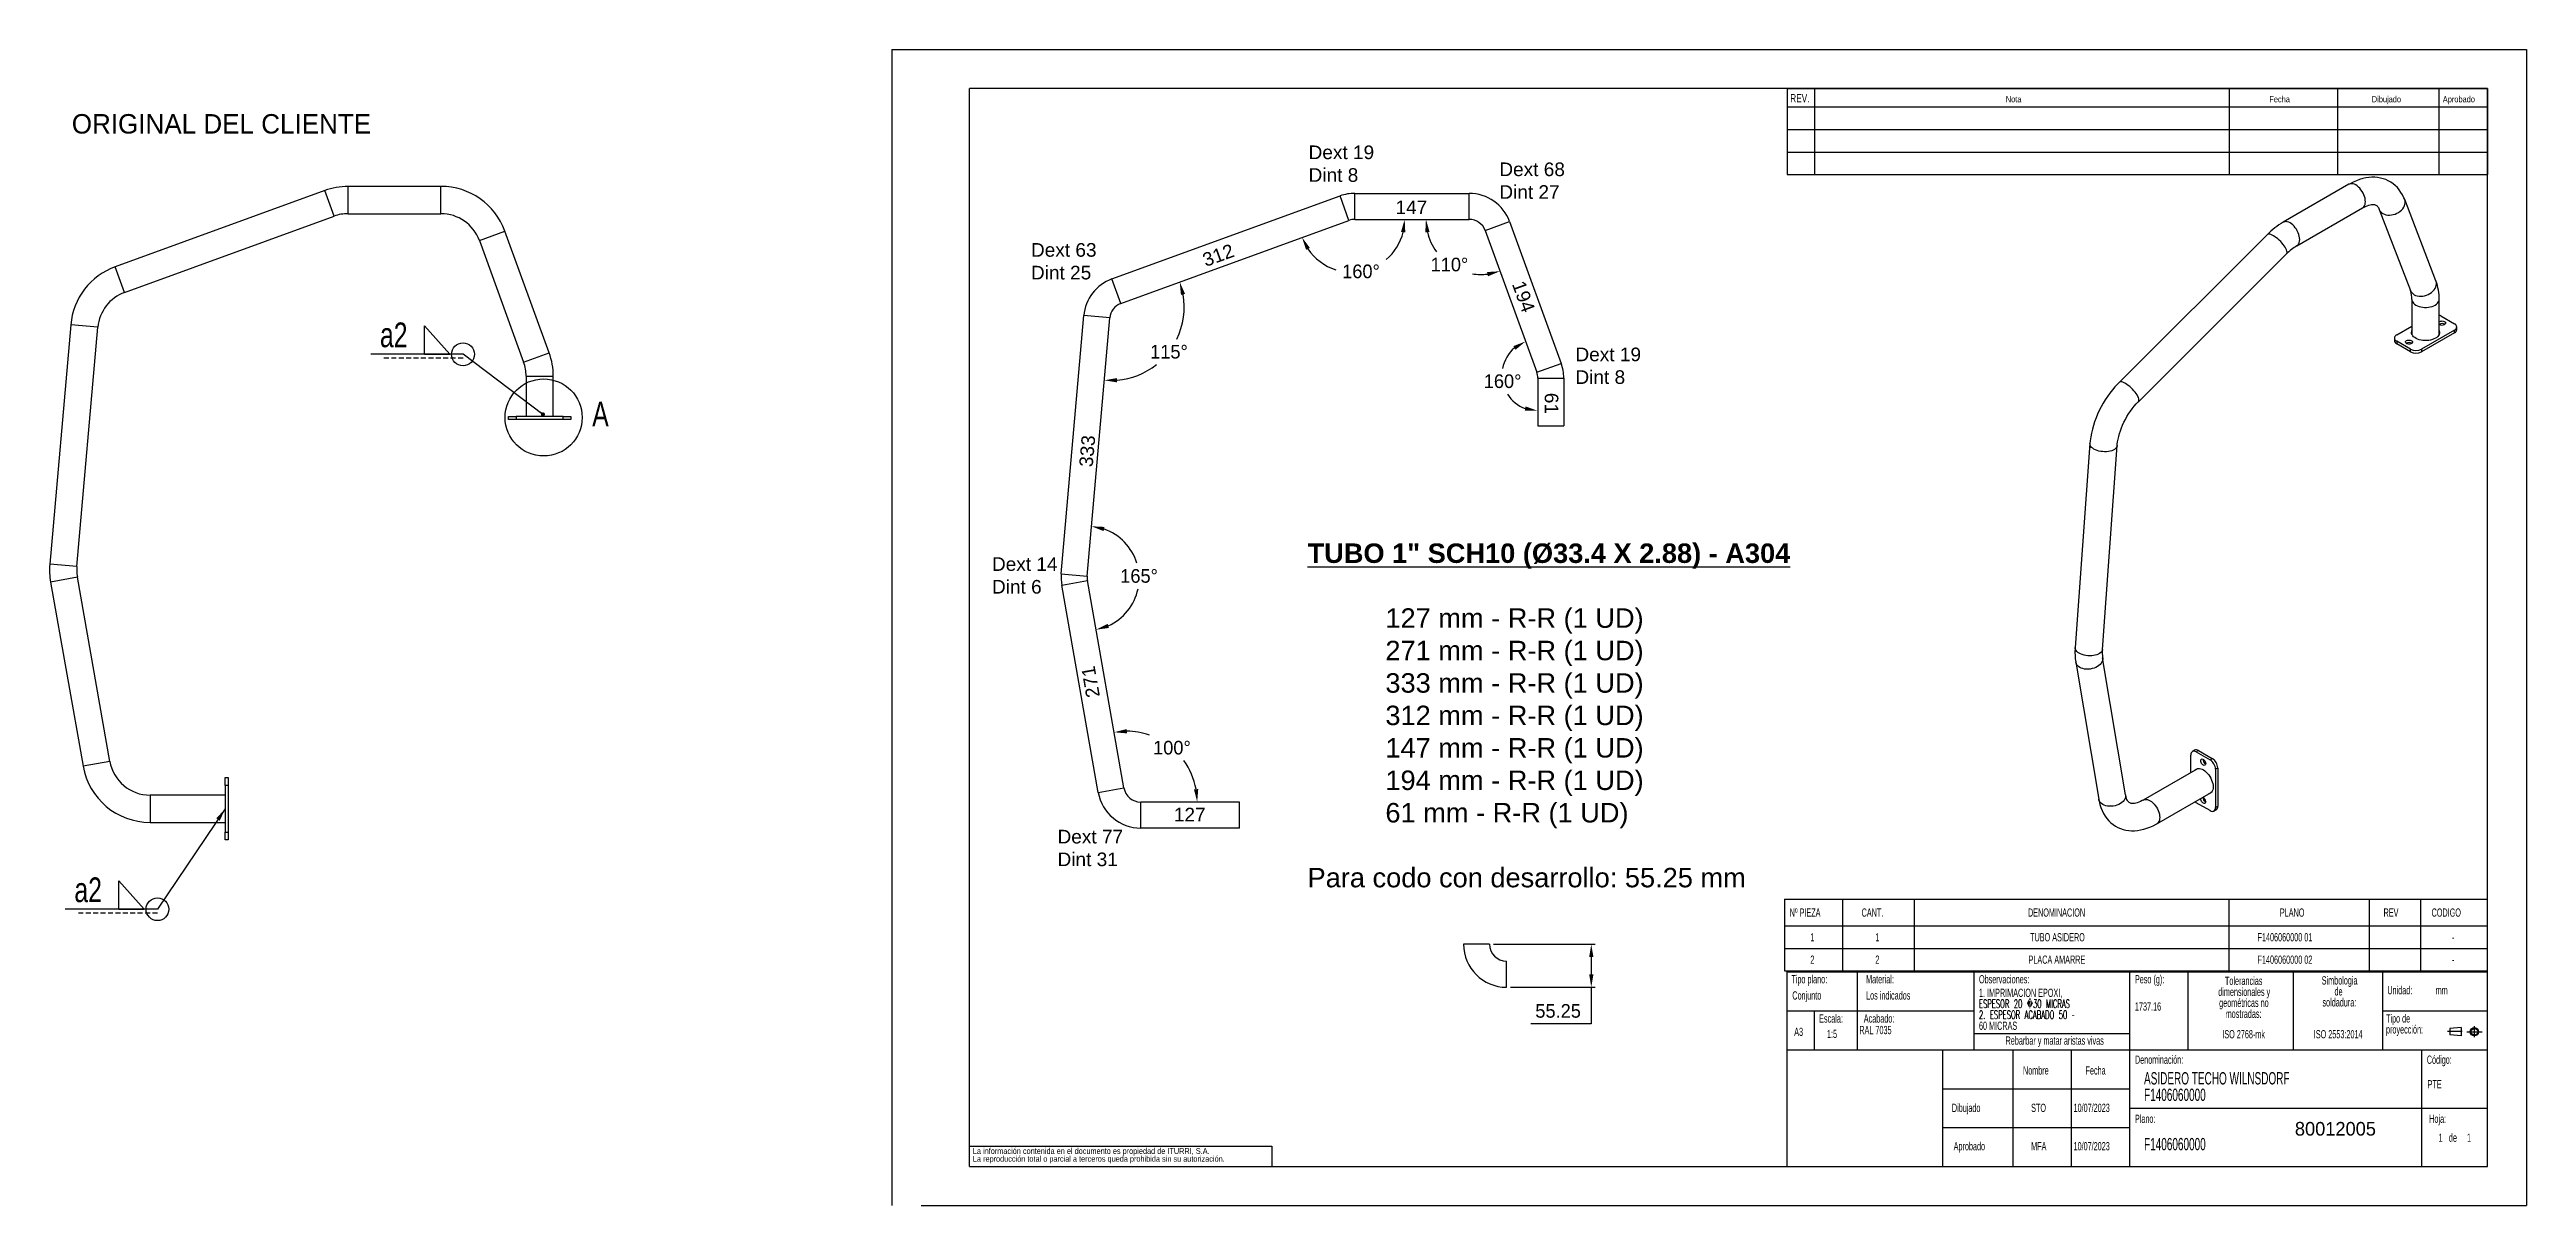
# Model space of a CAD drawing. Extents: x -1082 to 3880, y 0 to 1485.
# Drawn here: x -1082 to 2100, y 0 to 1485 of the extents above; entities that cross this region are included whole.
import ezdxf

# ---------------------------------------------------------------- set-up
doc = ezdxf.new("R2010")
doc.units = 0
doc.header["$LTSCALE"] = 5
doc.header["$PDSIZE"] = -1
doc.linetypes.add('CENTERX2', pattern=[20.32, 12.7, -2.54, 2.54, -2.54])
doc.linetypes.add('HIDDEN', pattern=[1.905, 1.27, -0.635])
doc.layers.get('0').update_dxf_attribs({"linetype": 'CONTINUOUS'})
doc.layers.get('Defpoints').update_dxf_attribs({"linetype": 'CONTINUOUS'})
doc.layers.add('FORMATO', color=7, linetype='CONTINUOUS')
doc.layers.add('SLD-0', color=179, linetype='CONTINUOUS')
doc.styles.add('SLDTEXTSTYLE0', font='TXT', dxfattribs={"width": 0.605})
doc.styles.add('SLDTEXTSTYLE1', font='TXT', dxfattribs={"width": 0.75})
doc.styles.add('SLDTEXTSTYLE2', font='TXT', dxfattribs={"width": 0.605, "bigfont": 'bigfont'})
doc.dimstyles.new('ISO-25', dxfattribs={"dimtxt": 2.5, "dimasz": 2.5, "dimexe": 1.25, "dimexo": 0.625, "dimtad": 1, "dimdsep": 46, "dimtxsty": 'Standard', "dimcen": 2.5, "dimadec": 0, "dimazin": 0, "dimtfac": 1, "dimtmove": 0, "dimatfit": 3, "dimfxl": 1, "dimarcsym": 0})
doc.dimstyles.new('SLDDIMSTYLE0', dxfattribs={"dimtxt": 0.18, "dimasz": 16.51, "dimexe": 0, "dimexo": 0.0625, "dimgap": 0, "dimtad": 0, "dimtih": 1, "dimtoh": 1, "dimdec": 0, "dimrnd": 1e-09, "dimzin": 0, "dimdsep": 46, "dimtxsty": 'Standard', "dimsah": 1, "dimcen": 0.09, "dimadec": 0, "dimazin": 0, "dimtfac": 16.51, "dimtdec": 0, "dimtofl": 0, "dimtmove": 0, "dimatfit": 3, "dimfxl": 1, "dimtolj": 1, "dimtzin": 0, "dimarcsym": 0})
doc.dimstyles.new('SLDDIMSTYLE1', dxfattribs={"dimtxt": 0.18, "dimasz": 5.08, "dimexe": 0, "dimexo": 0.0625, "dimgap": 0, "dimtad": 0, "dimtih": 1, "dimtoh": 1, "dimdec": 0, "dimrnd": 1e-09, "dimzin": 0, "dimdsep": 46, "dimtxsty": 'Standard', "dimblk1": 'DOT', "dimblk2": 'DOT', "dimsah": 1, "dimcen": 0.09, "dimadec": 0, "dimazin": 0, "dimtfac": 5.08, "dimtdec": 0, "dimtofl": 0, "dimtmove": 0, "dimatfit": 3, "dimldrblk": 'DOT', "dimfxl": 1, "dimtolj": 1, "dimtzin": 0, "dimarcsym": 0})

msp = doc.modelspace()

# ---------------------------------------------------------------- texts
at = {"color": 5, "attachment_point": 1}
for s, width, insert, char_height in [('ORIGINAL DEL CLIENTE', 753.36108, (-1053.384, 1402.054), 25), ('{\\f@Arial Unicode MS|b0|i0|c0|p34;Dext 19\\PDint 8}', 138.94143, (535.443, 1361.729), 17.5), ('{\\f@Arial Unicode MS|b0|i0|c0|p34;Dext 68\\PDint 27}', 138.94143, (780.495, 1339.887), 17.5), ('{\\f@Arial Unicode MS|b0|i0|c0|p34;147}', 69.16229, (647.118, 1291.044), 17.5), ('{\\f@Arial Unicode MS|b0|i0|c0|p34;Dext 63\\PDint 25}', 138.94143, (178.809, 1236.338), 17.5), ('{\\f@Arial Unicode MS|b0|i0|c0|p34;Dext 19\\PDint 8}', 138.94143, (878.279, 1102.095), 17.5), ('{\\f@Arial Unicode MS|b0|i0|c0|p34;Dext 14\\PDint 6}', 138.94143, (128.713, 832.75), 17.5), ('\\pt700;{\\f@Arial Unicode MS|b1|i0|c0|p34;\\LTUBO 1" SCH10 (Ø33.4 X 2.88) - A304\\P\\pt100;\\P\\f@Arial Unicode MS|b0|i0|c0|p34;\\l^I127 mm - R-R (1 UD)\\P^I271 mm - R-R (1 UD)\\P^I333 mm - R-R (1 UD)\\P^I312 mm - R-R (1 UD)\\P^I147 mm - R-R (1 UD)\\P^I194 mm - R-R (1 UD)\\P^I61 mm - R-R (1 UD)\\P\\PPara codo con desarrollo: 55.25 mm}', 883.52225, (534.135, 850.46), 25), ('{\\f@Arial Unicode MS|b0|i0|c0|p34;127}', 69.16229, (362.382, 510.869), 17.5), ('{\\f@Arial Unicode MS|b0|i0|c0|p34;Dext 77\\PDint 31}', 138.94143, (212.93, 482.574), 17.5)]:
    msp.add_mtext_dynamic_manual_height_columns(s, width=width, gutter_width=87.5, heights=[0], dxfattribs=dict(at, insert=insert, char_height=char_height))
at = {"color": 5, "char_height": 17.5, "attachment_point": 1}
for s, insert, rotation in [('{\\f@Arial Unicode MS|b0|i0|c0|p34;312}', (397.241, 1222.066), 20), ('{\\f@Arial Unicode MS|b0|i0|c0|p34;194}', (812.928, 1189.805), 289.996016), ('{\\f@Arial Unicode MS|b0|i0|c0|p34;61}', (856.315, 1044.006), 270), ('{\\f@Arial Unicode MS|b0|i0|c0|p34;333}', (240.595, 949.578), 85), ('{\\f@Arial Unicode MS|b0|i0|c0|p34;271}', (250.274, 651.041), 100)]:
    msp.add_mtext_dynamic_manual_height_columns(s, width=69.16229, gutter_width=87.5, heights=[0], dxfattribs=dict(at, insert=insert, rotation=rotation))
at = {"color": 7, "linetype": 'Continuous', "insert": (-384.843, 1032.579), "char_height": 31.75, "attachment_point": 1, "style": 'SLDTEXTSTYLE1'}
msp.add_mtext('A', dxfattribs=at)
at = {"insert": (1802.516, 107.267), "char_height": 17.5, "attachment_point": 1}
msp.add_mtext_dynamic_manual_height_columns('80012005', width=162.484, gutter_width=87.5, heights=[0], dxfattribs=at)
at = {"layer": 'FORMATO', "attachment_point": 1, "style": 'SLDTEXTSTYLE1'}
for s, insert, char_height in [('REV.', (1154.178, 1427.761), 10.5833), ('Nota', (1431.122, 1425.129), 7.9375), ('Fecha', (1769.632, 1425.129), 7.9375), ('Dibujado', (1901.304, 1425.129), 7.9375), ('Aprobado', (1992.55, 1425.129), 7.9375)]:
    msp.add_mtext(s, dxfattribs=dict(at, insert=insert, char_height=char_height))
at = {"layer": 'SLD-0', "style": 'SLDTEXTSTYLE0'}
for s, insert, char_height, attachment_point in [('Tipo plano:', (1155.646, 295.904), 10.58333, 1), ('Material:', (1251.648, 295.904), 10.5833, 1), ('Observaciones:', (1396.693, 295.904), 10.58333, 1), ('Peso (g):', (1597.015, 295.904), 10.5833, 1), ('Conjunto', (1156.886, 275.096), 10.5833, 1), ('Los indicados', (1251.648, 275.096), 10.58333, 1), ('1737.16', (1597.015, 260.907), 10.5833, 1), ('Unidad:', (1921.231, 281.853), 10.5833, 1), ('mm', (1983.311, 281.853), 10.5833, 1), ('A3', (1159.297, 228.372), 10.5833, 1), ('Escala:', (1191.316, 245.507), 10.5833, 1), ('1:5', (1201.451, 225.674), 10.5833, 1), ('RAL 7035', (1242.973, 230.637), 10.5833, 1), ('Acabado:', (1248.691, 245.507), 10.5833, 1), ('ISO 2768-mk', (1736.683, 225.3), 10.58333, 2), ('ISO 2553:2014', (1858.127, 225.3), 10.58333, 2), ('Rebarbar y matar aristas vivas', (1493.927, 217.119), 10.58333, 2), ('Denominación:', (1597.015, 192.572), 10.58333, 1), ('Código:', (1971.99, 192.572), 10.5833, 1), ('Nombre', (1453.189, 178.774), 10.5833, 1), ('Fecha', (1533.542, 178.774), 10.5833, 1), ('PTE', (1972.932, 160.966), 10.5833, 1), ('Dibujado', (1361.866, 130.702), 10.5833, 1), ('STO', (1463.675, 130.702), 10.5833, 1), ('10/07/2023', (1518.143, 130.702), 10.5833, 1), ('Plano:', (1597.015, 116.691), 10.5833, 1), ('Hoja:', (1975.07, 116.691), 10.5833, 1), ('Aprobado', (1364.123, 81.412), 10.5833, 1), ('MFA', (1463.675, 81.412), 10.5833, 1), ('10/07/2023', (1518.143, 81.412), 10.5833, 1), ('F1406060000', (1608.695, 86.734), 15.875, 1), ('1', (1987.064, 92.375), 10.583, 1), ('1', (1987.064, 92.375), 10.583, 1), ('de', (2000.388, 92.375), 10.5833, 1), ('de', (2000.388, 92.375), 10.5833, 1), ('1', (2023.654, 92.375), 10.583, 1), ('1', (2023.654, 92.375), 10.583, 1)]:
    msp.add_mtext(s, dxfattribs=dict(at, insert=insert, char_height=char_height, attachment_point=attachment_point))

# ---------------------------------------------------------------- blocks, each defined once
blk = doc.blocks.new('SW_SYMBOL_WELD_FILL')
at = {"layer": 'FORMATO', "color": 0}
for p, q in [((500, 0), (500, 4500)), ((500, 4500), (4500, 0)), ((500, 0), (4500, 0))]:
    blk.add_line(p, q, dxfattribs=at)
blk = doc.blocks.new('SW_WELDSYMBOL_0')
at = {"layer": 'FORMATO', "color": 0}
blk.add_line((0, 0), (-118.6, 0), dxfattribs=at)
at = {"layer": 'FORMATO', "color": 0, "linetype": 'HIDDEN'}
blk.add_line((0, -5), (-102.4, -5), dxfattribs=at)
at = {"layer": 'FORMATO', "color": 0}
blk.add_circle((0, 0), 14.6, dxfattribs=at)
at = {"layer": 'FORMATO', "color": 0, "xscale": 0.0081111328125, "yscale": 0.0081111328125, "zscale": 0.0081111328125}
blk.add_blockref('SW_SYMBOL_WELD_FILL', (-53.5, 0), dxfattribs=at)
at = {"layer": 'FORMATO', "color": 0, "insert": (-106.7, 40.9), "char_height": 31.75, "attachment_point": 1, "style": 'SLDTEXTSTYLE1'}
blk.add_mtext('a2', dxfattribs=at)
blk = doc.blocks.new('SW_WELDSYMBOL_1')
at = {"layer": 'FORMATO', "color": 0}
blk.add_line((0, 0), (-118.6, 0), dxfattribs=at)
at = {"layer": 'FORMATO', "color": 0, "linetype": 'HIDDEN'}
blk.add_line((0, -5), (-102.4, -5), dxfattribs=at)
at = {"layer": 'FORMATO', "color": 0}
blk.add_circle((0, 0), 14.6, dxfattribs=at)
at = {"layer": 'FORMATO', "color": 0, "xscale": 0.0081111328125, "yscale": 0.0081111328125, "zscale": 0.0081111328125}
blk.add_blockref('SW_SYMBOL_WELD_FILL', (-53.5, 0), dxfattribs=at)
at = {"layer": 'FORMATO', "color": 0, "insert": (-106.7, 40.9), "char_height": 31.75, "attachment_point": 1, "style": 'SLDTEXTSTYLE1'}
blk.add_mtext('a2', dxfattribs=at)
blk = doc.blocks.new('_DOT')
at = {"color": 0, "linetype": 'ByBlock'}
blk.add_line((-0.5, 0), (-1, 0), dxfattribs=at)
at = {"color": 0, "linetype": 'ByBlock', "const_width": 0.5}
blk.add_lwpolyline([(-0.25, 0, 1), (0.25, 0, 1)], format="xyb", close=True, dxfattribs=at)
blk = doc.blocks.new('BLOQUE3')
at = {"color": 7, "linetype": 'CENTERX2'}
for p, q in [((1989.6, 650.3), (1974, 650.3)), ((1994.4, 650.1), (2010.8, 650.1)), ((2002.6, 644.2), (2002.6, 656))]:
    blk.add_line(p, q, dxfattribs=at)
at = {"color": 7, "linetype": 'Continuous'}
for p, q in [((1988.4, 654.7), (1976.2, 653.8)), ((1976.2, 653.8), (1976.2, 646.7)), ((1988.4, 645.8), (1976.2, 646.7)), ((1988.4, 654.7), (1988.4, 645.8))]:
    blk.add_line(p, q, dxfattribs=at)
for radius in [4.46, 3.57]:
    blk.add_circle((2002.6, 650.1), radius, dxfattribs=at)
blk = doc.blocks.new('SW_NOTE_0')
at = {"layer": 'SLD-0', "color": 0, "attachment_point": 2, "style": 'SLDTEXTSTYLE0'}
for s, insert, char_height in [('dimensionales y', (37.7, -0.5), 10.583), ('Tolerancias', (37, 13.6), 10.583), ('geométricas no', (37.3, -14.6), 10.583), ('mostradas:', (36.9, -28.7), 10.58)]:
    blk.add_mtext(s, dxfattribs=dict(at, insert=insert, char_height=char_height))
blk = doc.blocks.new('SW_NOTE_0_1')
at = {"layer": 'SLD-0', "color": 0, "attachment_point": 1, "style": 'SLDTEXTSTYLE0'}
for s, insert, char_height in [('Tipo de', (0, 13.6), 10.58), ('proyección:', (0, -0.5), 10.583)]:
    blk.add_mtext(s, dxfattribs=dict(at, insert=insert, char_height=char_height))
blk = doc.blocks.new('SW_NOTE_0_2')
at = {"layer": 'SLD-0', "color": 0, "char_height": 10.58, "attachment_point": 2, "style": 'SLDTEXTSTYLE0'}
for s, insert in [('Simbologia', (35.6, 13.6)), ('de', (34.2, -0.5)), ('soldadura:', (35.3, -14.6))]:
    blk.add_mtext(s, dxfattribs=dict(at, insert=insert))
blk = doc.blocks.new('SW_NOTE_0_3')
at = {"layer": 'SLD-0', "color": 0, "char_height": 7.5, "attachment_point": 1, "style": 'SLDTEXTSTYLE1'}
for s, insert in [('La información contenida en el documento es propiedad de ITURRI, S.A.', (0, 9.6)), ('La reproducción total o parcial a terceros queda prohibida sin su autorización.', (0, -0.4))]:
    blk.add_mtext(s, dxfattribs=dict(at, insert=insert))
blk = doc.blocks.new('SW_NOTE_0_4')
at = {"layer": 'SLD-0', "color": 0, "attachment_point": 1}
for s, insert, char_height, style in [('1. IMPRIMACION EPOXI,', (0, 13.6), 10.583, 'SLDTEXTSTYLE0'), ('ESPESOR 20 \\M+1962030 MICRAS', (0, -0.5), 10.583, 'SLDTEXTSTYLE2'), ('60 MICRAS', (0, -28.7), 10.58, 'SLDTEXTSTYLE0'), ('2. ESPESOR ACABADO 50 –', (0, -14.6), 10.583, 'SLDTEXTSTYLE2')]:
    blk.add_mtext(s, dxfattribs=dict(at, insert=insert, char_height=char_height, style=style))
blk = doc.blocks.new('SW_NOTE_0_5')
at = {"layer": 'SLD-0', "color": 0, "char_height": 15.875, "attachment_point": 1, "style": 'SLDTEXTSTYLE0'}
for s, insert in [('ASIDERO TECHO WILNSDORF', (0, 20.5)), ('F1406060000', (0, -0.7))]:
    blk.add_mtext(s, dxfattribs=dict(at, insert=insert))
blk = doc.blocks.new('SW_TABLEANNOTATION_0')
at = {"layer": 'FORMATO', "color": 0}
for p, q in [((0, 0), (0, -34.5)), ((0, 0), (74.7, 0)), ((74.7, 0), (74.7, -34.5)), ((74.7, 0), (167, 0)), ((167, 0), (167, -34.5)), ((167, 0), (571, 0)), ((571, 0), (571, -34.5)), ((571, 0), (751.5, 0)), ((751.5, 0), (751.5, -34.5)), ((751.5, 0), (817.2, 0)), ((817.2, 0), (817.2, -34.5)), ((817.2, 0), (903.1, 0)), ((903.1, 0), (903.1, -34.5)), ((0, -34.5), (74.7, -34.5)), ((0, -34.5), (0, -63.4)), ((0, -63.4), (0, -92.2)), ((0, -63.4), (74.7, -63.4)), ((74.7, -34.5), (167, -34.5)), ((74.7, -34.5), (74.7, -63.4)), ((74.7, -63.4), (74.7, -92.2)), ((74.7, -63.4), (167, -63.4)), ((167, -34.5), (571, -34.5)), ((167, -34.5), (167, -63.4)), ((167, -63.4), (167, -92.2)), ((167, -63.4), (571, -63.4)), ((571, -34.5), (751.5, -34.5)), ((571, -34.5), (571, -63.4)), ((571, -63.4), (571, -92.2)), ((571, -63.4), (751.5, -63.4)), ((751.5, -34.5), (817.2, -34.5)), ((751.5, -34.5), (751.5, -63.4)), ((751.5, -63.4), (751.5, -92.2)), ((751.5, -63.4), (817.2, -63.4)), ((817.2, -34.5), (903.1, -34.5)), ((817.2, -34.5), (817.2, -63.4)), ((817.2, -63.4), (817.2, -92.2)), ((817.2, -63.4), (903.1, -63.4)), ((903.1, -34.5), (903.1, -63.4)), ((903.1, -63.4), (903.1, -92.2)), ((0, -92.2), (74.7, -92.2)), ((74.7, -92.2), (167, -92.2)), ((167, -92.2), (571, -92.2)), ((571, -92.2), (751.5, -92.2)), ((751.5, -92.2), (817.2, -92.2)), ((817.2, -92.2), (903.1, -92.2))]:
    blk.add_line(p, q, dxfattribs=at)
at = {"layer": 'FORMATO', "color": 0, "attachment_point": 1, "style": 'SLDTEXTSTYLE0'}
for s, insert, char_height in [('Nº PIEZA', (6.9, -12), 10.58), ('CANT.', (99.3, -12), 10.58), ('DENOMINACION', (313, -12), 10.583), ('PLANO', (636.6, -12), 10.58), ('REV', (769.8, -12), 10.58), ('CODIGO', (831.5, -12), 10.58), ('1', (33.4, -43.7), 10.6), ('1', (116.9, -43.7), 10.6), ('TUBO ASIDERO', (315.7, -43.7), 10.583), ('F1406060000 01', (607.9, -43.7), 10.583), ('-', (857.8, -43.7), 10.6), ('2', (33.4, -72.5), 10.6), ('2', (116.9, -72.5), 10.6), ('PLACA AMARRE', (313.7, -72.5), 10.583), ('F1406060000 02', (607.9, -72.5), 10.583), ('-', (857.8, -72.5), 10.6)]:
    blk.add_mtext(s, dxfattribs=dict(at, insert=insert, char_height=char_height))
blk = doc.blocks.new('*D29')
at = {"color": 0, "lineweight": -2, "transparency": 16777216}
for p, q in [((772.9, 335.6), (903.6, 335.6)), ((898.6, 319.1), (898.6, 296.9)), ((794.8, 280.4), (903.6, 280.4)), ((898.6, 280.4), (898.6, 233.4)), ((898.6, 233.4), (821, 233.4))]:
    blk.add_line(p, q, dxfattribs=at)
at = {"color": 0, "transparency": 16777216}
for points in [[(895.9, 319.1), (901.4, 319.1), (898.6, 335.6)], [(895.9, 296.9), (901.4, 296.9), (898.6, 280.4)]]:
    blk.add_solid(points, dxfattribs=at)
at = {"layer": 'Defpoints', "color": 0, "transparency": 16777216}
for p in [(767.9, 335.6), (789.8, 280.4), (898.6, 280.4)]:
    blk.add_point(p, dxfattribs=at)
at = {"color": 0, "transparency": 16777216, "insert": (856, 249.8), "char_height": 17.5, "attachment_point": 5}
blk.add_mtext('55.25', dxfattribs=at)
blk = doc.blocks.new('*D30')
at = {"color": 0, "lineweight": -2, "transparency": 16777216}
for start, end in [(71.0681, 89.5923), (10.4077, 35.8867)]:
    blk.add_arc((301.4, 518.3), 91, start, end, dxfattribs=at)
at = {"color": 0, "transparency": 16777216}
for points in [[(302.3, 606.5), (301.8, 612), (285.6, 607.9)], [(393.7, 535), (388.2, 534.5), (392.4, 518.3)]]:
    blk.add_solid(points, dxfattribs=at)
at = {"layer": 'Defpoints', "color": 0, "transparency": 16777216}
for p in [(251.2, 802.9), (377.5, 568.3), (298.2, 536.3), (319.8, 518.3), (446.6, 518.3)]:
    blk.add_point(p, dxfattribs=at)
at = {"color": 0, "transparency": 16777216, "insert": (359.9, 588), "char_height": 17.5, "attachment_point": 5}
blk.add_mtext('100°', dxfattribs=at)
blk = doc.blocks.new('*D31')
at = {"color": 0, "lineweight": -2, "transparency": 16777216}
for start, end in [(16.7282, 70.8521), (294.1479, 348.4283)]:
    blk.add_arc((250.7, 805.7), 67, start, end, dxfattribs=at)
at = {"color": 0, "transparency": 16777216}
for points in [[(272.1, 866.3), (273.3, 871.7), (256.6, 872.5)], [(279, 741.9), (277.3, 747.2), (262.4, 739.7)]]:
    blk.add_solid(points, dxfattribs=at)
at = {"layer": 'Defpoints', "color": 0, "transparency": 16777216}
for p in [(280, 1140.2), (251, 808.6), (251.2, 802.9), (311.5, 777.4), (298.2, 536.3)]:
    blk.add_point(p, dxfattribs=at)
at = {"color": 0, "transparency": 16777216, "insert": (317.7, 808.6), "char_height": 17.5, "attachment_point": 5}
blk.add_mtext('165°', dxfattribs=at)
blk = doc.blocks.new('*D32')
at = {"color": 0, "lineweight": -2, "transparency": 16777216}
for start, end in [(334.1973, 9.962), (275.038, 308.533)]:
    blk.add_arc((281.2, 1154.1), 94.4, start, end, dxfattribs=at)
at = {"color": 0, "transparency": 16777216}
for points in [[(371.5, 1169.7), (376.8, 1171.1), (369.9, 1186.4)], [(289.5, 1057.4), (289.5, 1062.9), (273, 1060.1)]]:
    blk.add_solid(points, dxfattribs=at)
at = {"layer": 'Defpoints', "color": 0, "transparency": 16777216}
for p in [(587.4, 1265.5), (294.3, 1158.9), (280, 1140.2), (333.1, 1075.3), (251, 808.6)]:
    blk.add_point(p, dxfattribs=at)
at = {"color": 0, "transparency": 16777216, "insert": (356.1, 1096.7), "char_height": 17.5, "attachment_point": 5}
blk.add_mtext('115°', dxfattribs=at)
blk = doc.blocks.new('*D33')
at = {"color": 0, "lineweight": -2, "transparency": 16777216}
for start, end in [(310.5878, 346.045), (213.955, 252.3431)]:
    blk.add_arc((591, 1266.9), 68, start, end, dxfattribs=at)
at = {"color": 0, "transparency": 16777216}
for points in [[(532.2, 1227.7), (537.1, 1230.2), (527.1, 1243.6)], [(654.2, 1250.8), (659.7, 1250.1), (658.9, 1266.9)]]:
    blk.add_solid(points, dxfattribs=at)
at = {"layer": 'Defpoints', "color": 0, "transparency": 16777216}
for p in [(587.4, 1265.5), (594.8, 1266.9), (741.8, 1266.9), (571.5, 1201.8), (294.3, 1158.9)]:
    blk.add_point(p, dxfattribs=at)
at = {"color": 0, "transparency": 16777216, "insert": (602.8, 1199.9), "char_height": 17.5, "attachment_point": 5}
blk.add_mtext('160°', dxfattribs=at)
blk = doc.blocks.new('*D34')
at = {"color": 0, "lineweight": -2, "transparency": 16777216}
for start, end in [(193.3638, 216.0429), (260.9171, 276.6322)]:
    blk.add_arc((757.1, 1266.9), 70.9, start, end, dxfattribs=at)
at = {"color": 0, "transparency": 16777216}
for points in [[(685.4, 1250.1), (690.8, 1250.8), (686.2, 1266.9)], [(764.7, 1199.1), (765.9, 1193.7), (781.4, 1200.2)]]:
    blk.add_solid(points, dxfattribs=at)
at = {"layer": 'Defpoints', "color": 0, "transparency": 16777216}
for p in [(594.8, 1266.9), (741.8, 1266.9), (762.3, 1252.5), (700.2, 1224.5), (828.6, 1070.4)]:
    blk.add_point(p, dxfattribs=at)
at = {"color": 0, "transparency": 16777216, "insert": (716.4, 1208.7), "char_height": 17.5, "attachment_point": 5}
blk.add_mtext('110°', dxfattribs=at)
blk = doc.blocks.new('*D35')
at = {"color": 0, "lineweight": -2, "transparency": 16777216}
for start, end in [(130.6948, 169.4765), (211.9965, 249.3013)]:
    blk.add_arc((829.9, 1066.8), 46, start, end, dxfattribs=at)
at = {"color": 0, "transparency": 16777216}
for points in [[(798.6, 1104), (801.3, 1099.3), (814.2, 1110)], [(814.2, 1026.5), (813.2, 1021.1), (829.9, 1020.9)]]:
    blk.add_solid(points, dxfattribs=at)
at = {"layer": 'Defpoints', "color": 0, "transparency": 16777216}
for p in [(762.3, 1252.5), (785.9, 1080), (828.6, 1070.4), (829.9, 1063), (829.9, 1001.6)]:
    blk.add_point(p, dxfattribs=at)
at = {"color": 0, "transparency": 16777216, "insert": (784.7, 1058.8), "char_height": 17.5, "attachment_point": 5}
blk.add_mtext('160°', dxfattribs=at)

# ---------------------------------------------------------------- dimensions: what is measured, and where the dimension line sits
at = {"color": 5}
for base, line1, line2, picture, middle in [((333.066, 1075.278), ((294.296, 1158.874), (587.375, 1265.546)), ((250.985, 808.578), (280.002, 1140.246)), '*D32', (356.075, 1096.671)), ((571.506, 1201.764), ((594.849, 1266.864), (741.811, 1266.864)), ((294.296, 1158.874), (587.375, 1265.546)), '*D33', (602.796, 1199.942)), ((700.204, 1224.499), ((762.344, 1252.485), (828.589, 1070.439)), ((594.849, 1266.864), (741.811, 1266.864)), '*D34', (716.417, 1208.75)), ((785.887, 1080), ((829.906, 1062.968), (829.906, 1001.564)), ((762.344, 1252.485), (828.589, 1070.439)), '*D35', (784.654, 1058.842)), ((311.486, 777.383), ((250.985, 808.578), (280.002, 1140.246)), ((298.235, 536.319), (251.234, 802.879)), '*D31', (317.702, 808.636)), ((377.461, 568.277), ((298.235, 536.319), (251.234, 802.879)), ((446.606, 518.264), (319.753, 518.264)), '*D30', (359.922, 587.985))]:
    dim = msp.add_angular_dim_2l(base=base, line1=line1, line2=line2, dimstyle='ISO-25', override={"dimtxt": 17.5, "dimasz": 16.51, "dimexe": 5, "dimexo": 5, "dimgap": 7.62, "dimtih": 1, "dimtoh": 1, "dimzin": 1, "dimtzin": 1}, dxfattribs=at)
    dim.commit()
    dim.dimension.update_dxf_attribs({"geometry": picture, "text_midpoint": middle})
dim = msp.add_linear_dim(base=(898.604, 280.353), p1=(767.915, 335.603), p2=(789.765, 280.353), angle=90, dimstyle='ISO-25', override={"dimtxt": 17.5, "dimasz": 16.51, "dimexe": 5, "dimexo": 5, "dimgap": 7.62, "dimtih": 1, "dimtoh": 1, "dimzin": 1, "dimtzin": 1}, dxfattribs=at)
dim.commit()
dim.dimension.update_dxf_attribs({"geometry": '*D29', "text_midpoint": (855.984, 233.397), "dimtype": 160})

# ---------------------------------------------------------------- linework, layer by layer
at = {"color": 7, "linetype": 'Continuous'}
for p, q in [((0, 1485), (2100, 1485)), ((0, 1485), (0, -0.007)), ((2100, 1485), (2100, 0)), ((2050, 1435), (100, 1435)), ((100, 50), (100, 1435)), ((2050, 50), (2050, 1435)), ((-579.126, 1309.114), (-698.52, 1309.114)), ((1871.963, 1311.843), (1787.539, 1263.106)), ((-728.447, 1303.837), (-997.488, 1205.914)), ((-698.52, 1274.114), (-579.126, 1274.114)), ((1805.037, 1232.794), (1889.462, 1281.532)), ((1910.896, 1279.636), (1951.072, 1175.335)), ((1983.733, 1187.915), (1943.556, 1292.217)), ((-985.517, 1173.025), (-716.477, 1270.948)), ((-440.083, 1095.395), (-496.901, 1251.535)), ((1767, 1247.12), (1576.759, 1057.338)), ((-529.791, 1239.567), (-472.973, 1083.426)), ((1601.478, 1032.559), (1791.718, 1222.341)), ((1952.886, 1163.802), (1952.886, 1119.824)), ((1987.886, 1119.824), (1987.886, 1163.802)), ((-1054.728, 1131.317), (-1081.639, 823.733)), ((-1046.772, 820.683), (-1019.862, 1128.267)), ((1930.334, 1114.313), (1930.334, 1111.047)), ((1933.263, 1118.395), (1952.886, 1129.723)), ((1952.61, 1119.824), (1952.886, 1120.623)), ((2007.51, 1124.518), (1965.083, 1100.026)), ((2007.51, 1121.252), (1965.083, 1096.76)), ((1989.832, 1142.887), (2007.51, 1132.682)), ((2007.51, 1121.252), (2007.51, 1124.518)), ((2010.438, 1125.334), (2010.438, 1128.6)), ((1950.941, 1100.026), (1933.263, 1110.231)), ((1933.263, 1110.231), (1933.263, 1106.965)), ((1950.941, 1096.76), (1933.263, 1106.965)), ((1950.941, 1096.76), (1950.941, 1100.026)), ((1965.083, 1100.026), (1965.083, 1096.76)), ((-469.808, 1065.474), (-469.808, 1013.614)), ((-434.808, 1013.614), (-434.808, 1065.474)), ((-492.308, 1009.614), (-492.308, 1013.614)), ((-492.308, 1013.614), (-482.308, 1013.614)), ((-482.308, 1009.614), (-492.308, 1009.614)), ((-482.308, 1013.614), (-482.308, 1009.614)), ((-422.308, 1013.614), (-482.308, 1013.614)), ((-422.308, 1009.614), (-482.308, 1009.614)), ((-422.308, 1009.614), (-422.308, 1013.614)), ((-422.308, 1013.614), (-412.308, 1013.614)), ((-412.308, 1009.614), (-422.308, 1009.614)), ((-412.308, 1013.614), (-412.308, 1009.614)), ((1539.284, 978.794), (1520.256, 716.654)), ((1555.164, 714.12), (1574.192, 976.26)), ((-1080.642, 800.913), (-1038.942, 564.42)), ((-1004.474, 570.497), (-1046.174, 806.991)), ((1585.02, 527.612), (1555.533, 703.696)), ((1521.014, 697.915), (1550.5, 521.831)), ((1668.805, 556.028), (1668.805, 578.687)), ((1673.705, 584.898), (1670.877, 583.265)), ((1678.705, 584.403), (1675.876, 582.77)), ((1675.876, 582.77), (1693.554, 572.565)), ((1678.705, 584.403), (1696.383, 574.198)), ((1693.554, 572.565), (1696.383, 574.198)), ((-856.308, 549.614), (-852.308, 549.614)), ((-856.308, 539.614), (-856.308, 549.614)), ((-852.308, 549.614), (-852.308, 539.614)), ((1677.38, 560.978), (1607.756, 520.785)), ((1676.688, 560.578), (1677.242, 561.217)), ((1703.454, 561.95), (1700.625, 560.317)), ((1700.625, 560.317), (1700.625, 511.325)), ((1703.454, 561.95), (1703.454, 512.958)), ((-856.308, 527.114), (-952.771, 527.114)), ((-856.308, 539.614), (-856.308, 479.614)), ((-852.308, 539.614), (-856.308, 539.614)), ((-852.308, 539.614), (-852.308, 479.614)), ((1625.255, 490.473), (1694.879, 530.666)), ((1693.554, 507.242), (1675.876, 517.447)), ((1700.625, 511.325), (1703.454, 512.958)), ((-952.771, 492.114), (-856.308, 492.114)), ((-856.308, 479.614), (-852.308, 479.614)), ((-856.308, 469.614), (-856.308, 479.614)), ((-852.308, 479.614), (-852.308, 469.614)), ((1698.554, 506.746), (1701.382, 508.379)), ((-852.308, 469.614), (-856.308, 469.614)), ((1150, 300), (2050, 300)), ((1150, 300), (1150, 50)), ((100, 50), (2050, 50)), ((37.653, 0), (2100, 0))]:
    msp.add_line(p, q, dxfattribs=at)
at = {"color": 8, "linetype": 'Continuous'}
for p, q in [((-698.52, 1274.114), (-698.52, 1309.114)), ((-579.126, 1274.114), (-579.126, 1309.114)), ((-716.477, 1270.948), (-728.447, 1303.837)), ((-529.791, 1239.567), (-496.901, 1251.535)), ((-985.517, 1173.025), (-997.488, 1205.914)), ((-1019.862, 1128.267), (-1054.728, 1131.317)), ((-472.973, 1083.426), (-440.083, 1095.395)), ((-469.808, 1065.474), (-434.808, 1065.474)), ((-1046.772, 820.683), (-1081.639, 823.733)), ((-1046.174, 806.991), (-1080.642, 800.913)), ((-1004.474, 570.497), (-1038.942, 564.42)), ((-952.771, 527.114), (-952.771, 492.114))]:
    msp.add_line(p, q, dxfattribs=at)
at = {"color": 5}
for p, q in [((587.375, 1265.546), (575.952, 1296.932)), ((594.849, 1266.864), (594.849, 1300.264)), ((741.811, 1266.864), (741.811, 1300.264)), ((762.344, 1252.485), (793.73, 1263.907)), ((294.296, 1158.874), (282.872, 1190.259)), ((280.002, 1140.246), (246.729, 1143.157)), ((828.589, 1070.439), (859.975, 1081.861)), ((829.906, 1062.968), (863.306, 1062.968)), ((217.712, 811.489), (250.985, 808.578)), ((218.341, 797.079), (251.234, 802.879)), ((265.343, 530.519), (298.235, 536.319)), ((319.753, 484.864), (319.753, 518.264)), ((767.915, 335.603), (734.515, 335.603)), ((789.765, 280.353), (789.765, 313.753))]:
    msp.add_line(p, q, dxfattribs=at)
at = {"color": 7, "linetype": 'Continuous', "flags": 128}
for points in [[(1943.556, 1292.217), (1942.623, 1294.484), (1940.848, 1298.129), (1938.825, 1301.543), (1936.577, 1304.699), (1934.122, 1307.586), (1931.474, 1310.199), (1928.649, 1312.533), (1925.664, 1314.585), (1922.53, 1316.354), (1919.263, 1317.837), (1915.876, 1319.032), (1912.381, 1319.938), (1908.787, 1320.554), (1905.1, 1320.879), (1901.328, 1320.908), (1897.479, 1320.64), (1893.56, 1320.069), (1889.582, 1319.193), (1885.56, 1318.011), (1881.509, 1316.524), (1877.451, 1314.736), (1873.404, 1312.656), (1871.963, 1311.843)], [(1889.462, 1281.532), (1890.734, 1282.24), (1893.074, 1283.405), (1895.284, 1284.332), (1897.341, 1285.03), (1899.226, 1285.515), (1900.922, 1285.805), (1902.422, 1285.925), (1903.726, 1285.901), (1904.847, 1285.756), (1905.818, 1285.506), (1906.706, 1285.136), (1907.659, 1284.525), (1908.405, 1283.844), (1909.105, 1283.007), (1909.779, 1281.984), (1910.423, 1280.753), (1910.896, 1279.636)], [(1933.263, 1118.395), (1932.02, 1117.52), (1931.096, 1116.522), (1930.527, 1115.439), (1930.334, 1114.313), (1930.527, 1113.187), (1931.096, 1112.104), (1932.02, 1111.106), (1933.263, 1110.231)], [(1983.114, 1114.109), (1981.219, 1113.158), (1979.113, 1112.368), (1976.837, 1111.756), (1974.436, 1111.332), (1971.955, 1111.105), (1969.444, 1111.08), (1966.952, 1111.257), (1964.526, 1111.632), (1962.215, 1112.198), (1960.062, 1112.945), (1958.11, 1113.857), (1956.398, 1114.917), (1954.957, 1116.105), (1953.817, 1117.397), (1953, 1118.767), (1952.521, 1120.19), (1952.389, 1121.638), (1952.608, 1123.082), (1952.886, 1123.889)], [(1952.886, 1119.824), (1952.931, 1119.103), (1952.971, 1118.829)], [(1987.886, 1123.889), (1988.056, 1123.44), (1988.362, 1122.001), (1988.318, 1120.551), (1987.925, 1119.119), (1987.191, 1117.733), (1986.13, 1116.419), (1984.762, 1115.203), (1983.114, 1114.109)], [(1987.801, 1118.829), (1987.842, 1119.103), (1987.886, 1119.824)], [(1989.832, 1142.887), (1988.316, 1143.605), (1987.886, 1143.762)], [(1987.886, 1135.17), (1988.418, 1135.54), (1989.443, 1135.983), (1990.643, 1136.241), (1991.921, 1136.294), (1993.172, 1136.137), (1994.296, 1135.783), (1995.202, 1135.26), (1995.816, 1134.611), (1996.088, 1133.888), (1995.997, 1133.151), (1995.549, 1132.458), (1994.782, 1131.866), (1994.782, 1131.866)], [(1987.886, 1120.623), (1988.056, 1120.173), (1988.163, 1119.824)], [(2007.51, 1124.518), (2008.753, 1125.393), (2009.677, 1126.391), (2010.246, 1127.474), (2010.438, 1128.6), (2010.246, 1129.727), (2009.677, 1130.81), (2008.753, 1131.808), (2007.51, 1132.682)], [(1952.355, 1107.374), (1951.33, 1106.931), (1950.13, 1106.672), (1948.852, 1106.619), (1947.601, 1106.777), (1946.476, 1107.131), (1945.571, 1107.654), (1944.957, 1108.303), (1944.685, 1109.025), (1944.776, 1109.763), (1945.224, 1110.456), (1945.991, 1111.048), (1947.017, 1111.491), (1948.217, 1111.749), (1949.494, 1111.802), (1950.746, 1111.645), (1951.87, 1111.29), (1952.776, 1110.767), (1953.389, 1110.118), (1953.662, 1109.396), (1953.57, 1108.658), (1953.123, 1107.966), (1952.355, 1107.374)], [(1576.759, 1057.338), (1574.846, 1055.385), (1571.386, 1051.618), (1568.056, 1047.679), (1564.863, 1043.584), (1561.816, 1039.345), (1558.924, 1034.976), (1556.194, 1030.493), (1553.636, 1025.909), (1551.257, 1021.238), (1549.066, 1016.496), (1547.07, 1011.696), (1545.277, 1006.852), (1543.695, 1001.979), (1542.331, 997.09), (1541.193, 992.199), (1540.288, 987.321), (1539.624, 982.469), (1539.284, 978.794)], [(1574.192, 976.26), (1574.334, 977.891), (1574.743, 981.124), (1575.34, 984.493), (1576.128, 987.978), (1577.109, 991.554), (1578.28, 995.196), (1579.638, 998.877), (1581.177, 1002.571), (1582.89, 1006.254), (1584.765, 1009.898), (1586.793, 1013.481), (1588.959, 1016.977), (1591.248, 1020.362), (1593.644, 1023.614), (1596.129, 1026.712), (1598.684, 1029.637), (1601.146, 1032.226), (1601.478, 1032.559)], [(1675.876, 582.77), (1674.497, 583.409), (1673.17, 583.711), (1671.948, 583.662), (1670.876, 583.265), (1669.997, 582.535), (1669.344, 581.501), (1668.941, 580.201), (1668.805, 578.687)], [(1687.897, 567.665), (1687.768, 566.704), (1687.392, 565.97), (1686.799, 565.522), (1686.037, 565.397), (1685.168, 565.604), (1684.262, 566.126), (1683.393, 566.923), (1682.632, 567.928), (1682.038, 569.061), (1681.662, 570.229), (1681.533, 571.339), (1681.662, 572.3), (1682.038, 573.034), (1682.632, 573.482), (1683.393, 573.607), (1684.262, 573.4), (1685.168, 572.878), (1686.037, 572.081), (1686.799, 571.076), (1687.392, 569.943), (1687.768, 568.775), (1687.897, 567.665)], [(1673.859, 558.945), (1674.418, 559.589), (1675.56, 560.501), (1676.879, 561.111), (1678.351, 561.408), (1679.947, 561.386), (1681.636, 561.044), (1683.385, 560.391), (1685.159, 559.438), (1686.925, 558.204), (1688.648, 556.714), (1690.295, 554.995), (1691.833, 553.082), (1693.232, 551.012), (1694.465, 548.825), (1695.509, 546.563), (1696.343, 544.271), (1696.95, 541.994), (1697.319, 539.775), (1697.443, 537.658)], [(1677.38, 560.978), (1678.026, 561.299), (1678.285, 561.402)], [(1550.5, 521.831), (1550.956, 519.394), (1551.984, 515.16), (1553.289, 511.097), (1554.858, 507.243), (1556.68, 503.62), (1558.741, 500.246), (1561.023, 497.134), (1563.511, 494.29), (1566.188, 491.722), (1569.039, 489.434), (1572.05, 487.427), (1575.206, 485.704), (1578.493, 484.267), (1581.898, 483.119), (1585.41, 482.259), (1589.019, 481.69), (1592.72, 481.413), (1596.505, 481.431), (1600.366, 481.748), (1604.296, 482.368), (1608.282, 483.293), (1612.31, 484.525), (1616.363, 486.061), (1620.421, 487.897), (1624.298, 489.929), (1625.255, 490.473)], [(1607.756, 520.785), (1606.484, 520.076), (1604.144, 518.911), (1601.934, 517.985), (1599.877, 517.286), (1597.992, 516.802), (1596.296, 516.511), (1594.796, 516.391), (1593.492, 516.416), (1592.371, 516.561), (1591.4, 516.81), (1590.512, 517.181), (1589.559, 517.792), (1588.813, 518.473), (1588.113, 519.309), (1587.439, 520.333), (1586.795, 521.564), (1586.144, 523.161), (1585.577, 525.001), (1585.139, 526.944), (1585.02, 527.612)], [(1674.144, 518.696), (1674.497, 518.4), (1675.876, 517.447)], [(1687.897, 518.673), (1687.768, 517.712), (1687.392, 516.978), (1686.799, 516.53), (1686.037, 516.404), (1685.168, 516.611), (1684.262, 517.134), (1683.393, 517.93), (1682.632, 518.936), (1682.038, 520.068), (1681.662, 521.237), (1681.533, 522.346), (1681.588, 522.994)], [(1697.443, 537.658), (1697.319, 535.684), (1696.95, 533.891), (1696.343, 532.315), (1695.509, 530.986), (1694.465, 529.93), (1693.232, 529.167), (1691.833, 528.712), (1691.358, 528.634)], [(1693.554, 507.242), (1694.934, 506.602), (1696.26, 506.301), (1697.483, 506.35), (1698.554, 506.747), (1699.433, 507.476), (1700.087, 508.511), (1700.489, 509.81), (1700.625, 511.325)], [(1695.017, 530.427), (1694.661, 530.345), (1694.186, 530.267)], [(1695.698, 531.238), (1695.481, 531.066), (1694.879, 530.666)]]:
    msp.add_lwpolyline(points, dxfattribs=at)
at = {"color": 8, "linetype": 'Continuous', "flags": 128}
for points in [[(1889.462, 1281.532), (1890.064, 1281.931), (1891.122, 1282.952), (1891.969, 1284.253), (1892.586, 1285.807), (1892.961, 1287.583), (1893.087, 1289.544), (1892.961, 1291.65), (1892.586, 1293.859), (1891.969, 1296.125), (1891.122, 1298.403), (1890.064, 1300.646), (1888.816, 1302.809), (1887.403, 1304.846), (1885.853, 1306.718), (1884.199, 1308.385), (1882.473, 1309.815), (1880.712, 1310.977), (1878.951, 1311.848), (1877.226, 1312.411), (1875.572, 1312.653), (1874.022, 1312.571), (1872.609, 1312.165), (1871.963, 1311.843)], [(1915.598, 1274.327), (1917.477, 1273.429), (1919.555, 1272.785), (1921.789, 1272.408), (1924.134, 1272.307), (1926.541, 1272.483), (1928.963, 1272.932), (1931.349, 1273.646), (1933.652, 1274.61), (1935.823, 1275.805), (1937.82, 1277.205), (1939.6, 1278.783), (1941.129, 1280.507), (1942.375, 1282.34), (1943.313, 1284.247), (1943.923, 1286.188), (1944.193, 1288.124), (1944.118, 1290.015), (1943.699, 1291.823), (1943.557, 1292.215)], [(1791.718, 1222.341), (1792.057, 1222.782), (1792.373, 1223.669), (1792.425, 1224.781), (1792.21, 1226.096), (1791.733, 1227.587), (1791.005, 1229.223), (1790.04, 1230.971), (1788.857, 1232.795), (1787.481, 1234.659), (1785.939, 1236.525), (1784.264, 1238.354), (1782.489, 1240.109), (1780.65, 1241.755), (1778.784, 1243.257), (1776.931, 1244.586), (1775.127, 1245.715), (1773.409, 1246.62), (1771.812, 1247.282), (1770.369, 1247.69), (1769.108, 1247.833), (1768.057, 1247.71), (1767.236, 1247.322), (1767, 1247.12)], [(1805.05, 1232.802), (1805.64, 1233.194), (1806.698, 1234.215), (1807.544, 1235.516), (1808.161, 1237.07), (1808.537, 1238.846), (1808.663, 1240.807), (1808.537, 1242.913), (1808.161, 1245.122), (1807.544, 1247.388), (1806.698, 1249.666), (1805.64, 1251.909), (1804.392, 1254.072), (1802.978, 1256.109), (1801.429, 1257.981), (1799.774, 1259.648), (1798.049, 1261.078), (1796.288, 1262.24), (1794.527, 1263.111), (1792.802, 1263.674), (1791.148, 1263.916), (1789.598, 1263.833), (1788.185, 1263.428), (1787.537, 1263.105)], [(1955.774, 1170.026), (1957.654, 1169.127), (1959.731, 1168.483), (1961.965, 1168.106), (1964.31, 1168.005), (1966.718, 1168.181), (1969.139, 1168.63), (1971.526, 1169.345), (1973.828, 1170.309), (1976, 1171.503), (1977.996, 1172.904), (1979.777, 1174.482), (1981.306, 1176.205), (1982.552, 1178.039), (1983.489, 1179.946), (1984.099, 1181.887), (1984.369, 1183.822), (1984.294, 1185.713), (1983.875, 1187.521), (1983.733, 1187.915)], [(1952.886, 1163.788), (1952.931, 1163.082), (1953.286, 1161.655), (1953.99, 1160.272), (1955.027, 1158.961), (1956.377, 1157.748), (1958.012, 1156.659)], [(1958.012, 1156.659), (1959.899, 1155.715), (1962, 1154.935), (1964.271, 1154.337), (1966.667, 1153.931), (1969.138, 1153.725), (1971.635, 1153.725), (1974.106, 1153.931), (1976.502, 1154.337), (1978.773, 1154.935), (1980.874, 1155.715), (1982.761, 1156.659), (1984.396, 1157.748), (1985.746, 1158.961), (1986.783, 1160.272), (1987.486, 1161.655), (1987.842, 1163.082), (1987.886, 1163.801)], [(1601.478, 1032.559), (1601.816, 1033), (1602.133, 1033.888), (1602.184, 1035), (1601.969, 1036.315), (1601.493, 1037.805), (1600.764, 1039.441), (1599.799, 1041.189), (1598.616, 1043.014), (1597.24, 1044.878), (1595.699, 1046.743), (1594.023, 1048.572), (1592.248, 1050.327), (1590.409, 1051.973), (1588.544, 1053.476), (1586.69, 1054.805), (1584.886, 1055.933), (1583.168, 1056.838), (1581.571, 1057.501), (1580.128, 1057.908), (1578.868, 1058.051), (1577.816, 1057.928), (1576.995, 1057.541), (1576.759, 1057.338)], [(1574.192, 976.259), (1574.163, 975.973), (1573.813, 974.691), (1573.115, 973.468), (1572.084, 972.327), (1570.741, 971.292), (1569.113, 970.383), (1567.232, 969.621), (1565.138, 969.019), (1562.874, 968.59), (1560.484, 968.343), (1558.018, 968.283), (1555.526, 968.412), (1553.058, 968.726), (1550.666, 969.219), (1548.397, 969.881), (1546.298, 970.699), (1544.411, 971.656), (1542.775, 972.732), (1541.424, 973.906), (1540.385, 975.154), (1539.678, 976.45), (1539.319, 977.768), (1539.284, 978.794)], [(1555.164, 714.12), (1555.135, 713.833), (1554.785, 712.552), (1554.087, 711.328), (1553.056, 710.187), (1551.713, 709.152), (1550.084, 708.244), (1548.204, 707.481), (1546.11, 706.879), (1543.845, 706.45), (1541.455, 706.204), (1538.989, 706.144), (1536.497, 706.272), (1534.03, 706.586), (1531.637, 707.079), (1529.368, 707.742), (1527.269, 708.559), (1525.383, 709.516), (1523.747, 710.593), (1522.396, 711.767), (1521.356, 713.014), (1520.65, 714.31), (1520.29, 715.628), (1520.256, 716.654)], [(1555.536, 703.677), (1555.587, 703.32), (1555.606, 701.639), (1555.272, 699.941), (1554.592, 698.261), (1553.58, 696.633), (1552.256, 695.089), (1550.648, 693.662), (1548.788, 692.381), (1546.713, 691.27), (1544.467, 690.354), (1542.095, 689.651), (1539.645, 689.175), (1537.167, 688.936), (1534.712, 688.938), (1532.329, 689.182), (1530.067, 689.662), (1527.972, 690.37), (1526.087, 691.289), (1524.45, 692.403), (1523.095, 693.687), (1522.048, 695.117), (1521.332, 696.662), (1521.014, 697.916)], [(1585.02, 527.612), (1585.073, 527.235), (1585.092, 525.555), (1584.759, 523.857), (1584.079, 522.177), (1583.067, 520.548), (1581.743, 519.005), (1580.134, 517.578), (1578.274, 516.296), (1576.2, 515.186), (1573.954, 514.27), (1571.582, 513.567), (1569.132, 513.091), (1566.654, 512.851), (1564.198, 512.854), (1561.816, 513.098), (1559.554, 513.578), (1557.459, 514.285), (1555.574, 515.205), (1553.937, 516.319), (1552.581, 517.603), (1551.535, 519.033), (1550.818, 520.578), (1550.5, 521.831)], [(1607.769, 520.792), (1608.402, 521.106), (1609.816, 521.512), (1611.365, 521.595), (1613.019, 521.352), (1614.745, 520.79), (1616.506, 519.919)], [(1616.506, 519.919), (1618.267, 518.757), (1619.992, 517.327), (1621.646, 515.66), (1623.196, 513.788), (1624.609, 511.75), (1625.858, 509.588), (1626.916, 507.345), (1627.762, 505.067), (1628.379, 502.801), (1628.754, 500.592), (1628.88, 498.486), (1628.754, 496.525), (1628.379, 494.749), (1627.762, 493.195), (1626.916, 491.894), (1625.858, 490.873), (1625.256, 490.474)]]:
    msp.add_lwpolyline(points, dxfattribs=at)
at = {"color": 7, "linetype": 'Continuous'}
msp.add_circle((-447.217, 1012.324), 49.497, dxfattribs=at)
for centre, radius, start, end in [((-698.52, 1221.614), 87.5, 90, 110), ((-579.126, 1221.614), 87.5, 19.996016, 90), ((-698.52, 1221.614), 52.5, 90, 110), ((-579.126, 1221.614), 52.5, 19.996016, 90), ((1838.358, 1176.627), 100.306, 120.440531, 135.349722), ((1838.702, 1176.189), 65.86, 120.741409, 135.512038), ((-967.561, 1123.691), 87.5, 110, 175), ((1920.389, 1164.59), 67.502, 359.331267, 20.215367), ((-967.561, 1123.691), 52.5, 110, 175), ((1920.438, 1164.606), 32.459, 358.580309, 19.300406), ((1991.623, 1137.439), 6.406, 234.323258, 299.543314), ((1991.6, 1126.485), 6.59, 57.92546, 122.07454), ((2005.434, 1125.833), 5.029, 294.374658, 354.305201), ((-522.308, 1065.474), 52.5, 0, 19.996016), ((-522.308, 1065.474), 87.5, 0, 19.996016), ((1935.339, 1111.546), 5.029, 185.694799, 245.625342), ((1949.173, 1101.993), 6.59, 57.92546, 122.07454), ((1958.012, 1113.673), 15.37, 242.609672, 297.390328), ((1958.012, 1110.407), 15.37, 242.609672, 297.390328), ((-994.471, 816.107), 87.5, 175, 190), ((-994.471, 816.107), 52.5, 175, 180), ((-994.471, 816.107), 52.5, 180, 190), ((1598.684, 710.442), 78.673, 175.471106, 189.161831), ((1599.776, 710.482), 44.76, 175.337125, 188.71994), ((1675.776, 580.314), 5.03, 54.382423, 114.307119), ((1690.923, 573.086), 6.549, 177.691277, 242.303346), ((1688.101, 561.252), 15.368, 2.605478, 57.394522), ((-952.771, 579.614), 87.5, 190, 270), ((-952.771, 579.614), 52.5, 190, 270), ((1685.273, 559.619), 15.368, 2.605478, 57.394522), ((1681.326, 518.514), 6.573, 1.385122, 64.769202), ((1690.923, 524.093), 6.549, 177.691277, 242.303346), ((1698.697, 512.352), 4.795, 304.056351, 7.25583)]:
    msp.add_arc(centre, radius, start, end, dxfattribs=at)
at = {"color": 5}
for centre, radius, start, end in [((594.849, 1245.014), 55.25, 90, 110), ((741.811, 1245.014), 55.25, 19.996016, 90), ((594.849, 1245.014), 21.85, 90, 110), ((741.811, 1245.014), 21.85, 19.996016, 90), ((301.769, 1138.341), 55.25, 110, 175), ((301.769, 1138.341), 21.85, 110, 175), ((808.056, 1062.968), 21.85, 0, 19.996016), ((808.056, 1062.968), 55.25, 0, 19.996016), ((272.752, 806.673), 55.25, 175, 190), ((272.752, 806.673), 21.85, 175, 190), ((319.753, 540.114), 55.25, 190, 270), ((319.753, 540.114), 21.85, 190, 270), ((789.765, 335.603), 55.25, 180, 270), ((789.765, 335.603), 21.85, 180, 270)]:
    msp.add_arc(centre, radius, start, end, dxfattribs=at)
at = {"color": 8, "linetype": 'Continuous'}
for centre, radius, start, end in [((1920.678, 1283.564), 10.542, 202.074111, 241.190507), ((1960.851, 1179.259), 10.537, 201.866433, 241.194806)]:
    msp.add_arc(centre, radius, start, end, dxfattribs=at)
at = {"layer": 'FORMATO'}
for p, q in [((1150.457, 1435), (2050, 1435)), ((1150.457, 1435), (1150.457, 1324.328)), ((1185.168, 1435), (1185.168, 1324.328)), ((1718.285, 1435), (1718.285, 1324.328)), ((1857.311, 1435), (1857.311, 1324.328)), ((1987.564, 1435), (1987.564, 1324.328)), ((2050, 1435), (2050, 1324.328)), ((1150.457, 1411.328), (2050, 1411.328)), ((1150.457, 1382.328), (2050, 1382.328)), ((1150.457, 1353.328), (2050, 1353.328)), ((1150.457, 1324.328), (2050, 1324.328))]:
    msp.add_line(p, q, dxfattribs=at)
at = {"layer": 'FORMATO', "color": 5, "linetype": 'Continuous'}
for p, q in [((282.872, 1190.259), (575.952, 1296.932)), ((594.849, 1300.264), (741.811, 1300.264)), ((294.296, 1158.874), (587.375, 1265.546)), ((594.849, 1266.864), (741.811, 1266.864)), ((762.344, 1252.485), (828.589, 1070.439)), ((793.73, 1263.907), (859.975, 1081.861)), ((217.712, 811.489), (246.729, 1143.157)), ((250.985, 808.578), (280.002, 1140.246)), ((829.906, 1062.968), (829.906, 1001.564)), ((863.306, 1062.968), (863.306, 1001.564)), ((265.343, 530.519), (218.341, 797.079)), ((298.235, 536.319), (251.234, 802.879)), ((446.606, 518.264), (319.753, 518.264)), ((446.606, 484.864), (319.753, 484.864))]:
    msp.add_line(p, q, dxfattribs=at)
at = {"layer": 'FORMATO', "color": 5}
for p, q in [((829.906, 1001.564), (863.306, 1001.564)), ((446.606, 484.864), (446.606, 518.264))]:
    msp.add_line(p, q, dxfattribs=at)
at = {"layer": 'SLD-0'}
for p, q in [((1240, 300), (1240, 200)), ((1390, 300), (1390, 200)), ((1590, 300), (1590, 200)), ((1665, 300), (1665, 200)), ((1800.409, 300), (1800.409, 200)), ((1915, 300), (1915, 200)), ((1150, 250), (1240, 250)), ((1185, 250), (1185, 200)), ((1240, 250), (1390, 250)), ((1915, 250), (2050, 250)), ((1150, 200), (2050, 200)), ((1350, 200), (1350, 50)), ((1390, 220.79), (1590, 220.79)), ((1440, 200), (1440, 50)), ((1515, 200), (1515, 50)), ((1590, 200), (1590, 50)), ((1965, 200), (1965, 50)), ((1350, 150), (1590, 150)), ((1350, 100), (1590, 100)), ((1590, 125), (1965, 125)), ((1965, 125), (2050, 125)), ((100.011, 76.226), (488.143, 76.226)), ((488.143, 76.226), (488.143, 50))]:
    msp.add_line(p, q, dxfattribs=at)

# ---------------------------------------------------------------- block references
at = {"color": 7, "linetype": 'Continuous', "xscale": 1.2, "yscale": 1.2, "zscale": 1.2}
msp.add_blockref('BLOQUE3', (-370.054, -557.038), dxfattribs=at)
at = {"layer": 'FORMATO', "color": 7}
for name, p in [('SW_WELDSYMBOL_1', (-550.803, 1093.432)), ('SW_WELDSYMBOL_0', (-943.368, 380.518))]:
    msp.add_blockref(name, p, dxfattribs=at)
at = {"layer": 'FORMATO'}
msp.add_blockref('SW_TABLEANNOTATION_0', (1146.63, 393.57), dxfattribs=at)
at = {"layer": 'SLD-0'}
for name, p in [('SW_NOTE_0', (1699.727, 280.28)), ('SW_NOTE_0_2', (1824.366, 280.828)), ('SW_NOTE_0_4', (1396.693, 264.884)), ('SW_NOTE_0_1', (1919.57, 231.955)), ('SW_NOTE_0_5', (1608.695, 150.787)), ('SW_NOTE_0_3', (104.189, 64.096))]:
    msp.add_blockref(name, p, dxfattribs=at)

msp.set_redraw_order([(e.dxf.handle, doc.entitydb.next_handle()) for e in msp.query("TEXT MTEXT ATTDEF DIMENSION ARC_DIMENSION")])  # texts and dimensions are drawn at this point

# ---------------------------------------------------------------- leaders
at = {"layer": 'FORMATO', "color": 7}
for points, dimstyle in [([(-448.117, 1016.283), (-550.803, 1093.432)], 'SLDDIMSTYLE1'), ([(-856.308, 509.516), (-943.368, 380.518)], 'SLDDIMSTYLE0')]:
    msp.add_leader(points, dimstyle=dimstyle, dxfattribs=at)

doc.saveas('drawing.dxf')
